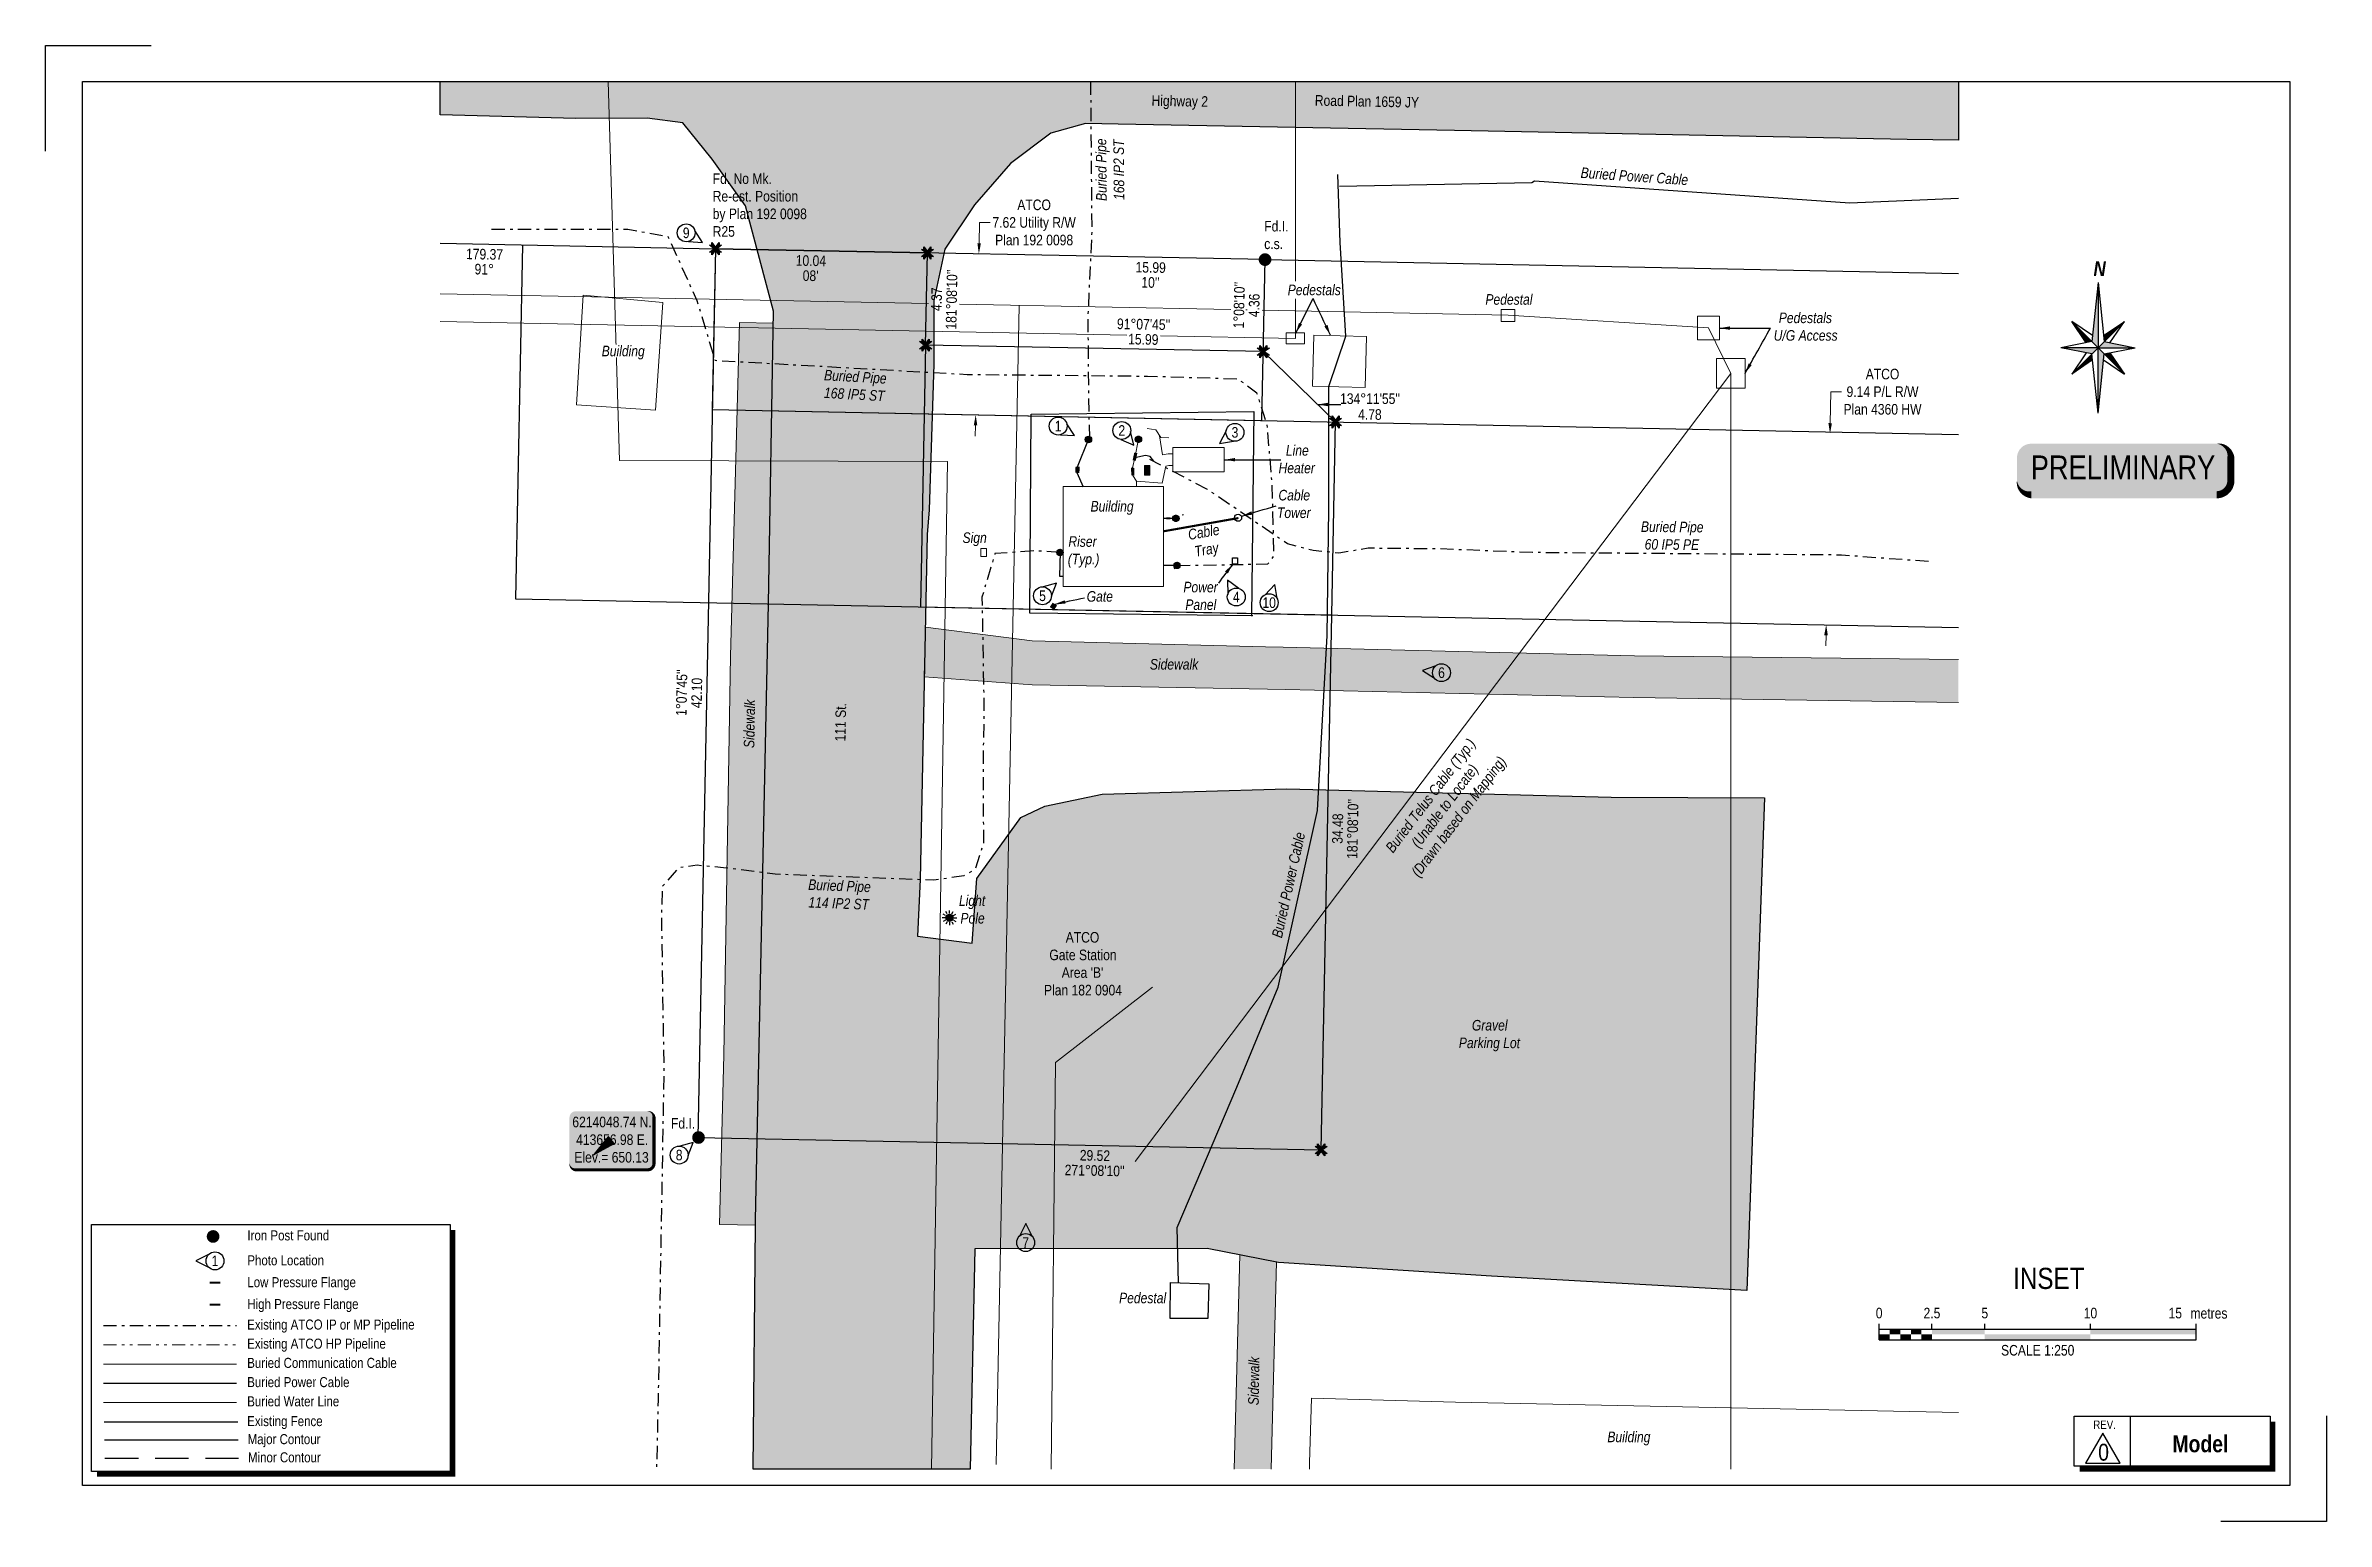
# Paper-space layout '3 of 8' of a CAD drawing. Extents: x -3383 to -1224, y -17 to 1380.
# The model-space entities are those that its viewports show. They can reach past a viewport. Long polylines and large blocks are cut down to what shows.
import ezdxf
from ezdxf.enums import TextEntityAlignment as Align

# ---------------------------------------------------------------- set-up
doc = ezdxf.new("R2010")
doc.units = 0
doc.header["$LTSCALE"] = 5
doc.header["$PDMODE"] = 3
doc.header["$PDSIZE"] = 5
for name, pattern in [('CENTERLINEX3', [5, 2.5, -1, 0.5, -1]), ('CENTERLINEX33', [6.5, 2.5, -1, 0.5, -1, 0.5, -1]), ('DASHED2', [9.525, 6.35, -3.175])]:
    doc.linetypes.add(name, pattern=pattern)
doc.layers.get('Defpoints').update_dxf_attribs({"color": 9})
for name, color, linetype in [('AS-CABLE', 224, 'foc-CABLE'), ('AS-FENCE-DASH', 48, 'foc-FENCE-DASH'), ('AS-POWER-BURIED-ATCO PIPELINES', 241, 'foc-POWER_BURIED'), ('AS-POWER-OH-ATCO PIPELINES', 241, 'foc-OHPOWER'), ('AS-ROADS', 254, 'Continuous'), ('AS-SYMBOL', 7, 'Continuous'), ('AS-TELEPHONE-T', 224, 'Continuous'), ('C-RW', 13, 'Continuous'), ('CG-NORTH', 7, 'Continuous'), ('CG-NOTES', 7, 'Continuous'), ('CG-PRELIM', 7, 'Continuous'), ('Contour_Line_Intermediate', 8, 'DASHED2'), ('Contour_Line_Major', 7, 'Continuous'), ('DETAIL-T', 7, 'Continuous'), ('EXISTING PIPE IP-T', 182, 'Continuous'), ('L-BD', 7, 'Continuous'), ('L-BD1', 253, 'Continuous'), ('L-MON', 1, 'Continuous'), ('L-ROAD-T', 7, 'Continuous'), ('L-TITLEDB', 4, 'Continuous'), ('L-TITLEDB-T', 4, 'Continuous'), ('P-PROPOSED', 10, 'Continuous')]:
    doc.layers.add(name, color=color, linetype=linetype)
for name, color, linetype, lineweight in [('AS-GENERAL', 48, 'Continuous', 18), ('C-RW-T', 13, 'Continuous', 9), ('EXISTING PIPE (EXIST OR HP)', 240, 'CENTERLINEX33', 20), ('T-TEXT', 48, 'Continuous', 18)]:
    doc.layers.add(name, color=color, linetype=linetype, lineweight=lineweight)
for name, color, linetype, lineweight, true_color in [('AS-TELUS-ATCO PIPELINES', 7, 'foc-TEL', 9, 0xff9c38), ('AS-WATER PIPE', 7, 'foc-WATER', 9, 0x8ac4ff), ('EXISTING PIPE IP', 7, 'CENTERLINEX3', 30, 0x3800e0)]:
    doc.layers.add(name, color=color, linetype=linetype, lineweight=lineweight, true_color=true_color)
doc.styles.add('80', font='ARIALN.TTF', dxfattribs={"height": 10})
doc.styles.add('80CG', font='ARIALN.TTF', dxfattribs={"height": 10})
doc.styles.add('80L', font='ARIALN.TTF', dxfattribs={"height": 10})
doc.styles.add('foc-LtypeFont', font='ARIALN.TTF', dxfattribs={"height": 7.35})
doc.linetypes.add('foc-CABLE', pattern='A,2,-1,["C",foc-LtypeFont,S=0.2,R=0,X=-0.625,Y=-0.75],-1.24,8', length=12.24)
doc.linetypes.add('foc-FENCE-DASH', pattern='A,0.5,-0.5,1,-0.5,1,-0.5,1,-0.5,1,-0.5,["X",foc-LtypeFont,S=0.2,R=0,X=-0.625,Y=-0.75],-0.5', length=7.5)
doc.linetypes.add('foc-OHPOWER', pattern='A,10,-1,["O/P",foc-LtypeFont,S=0.2,R=0,X=-0.5,Y=-0.75],-3.25', length=14.25)
doc.linetypes.add('foc-POWER_BURIED', pattern='A,10,-1,["P",foc-LtypeFont,S=0.2,R=0,X=-0.425,Y=-0.75],-2', length=13)
doc.linetypes.add('foc-TEL', pattern='A,2,-1,["T",foc-LtypeFont,S=0.2,R=0,X=-0.425,Y=-0.75],-1.24,8', length=12.24)
doc.linetypes.add('foc-WATER', pattern='A,10,-1,["W",foc-LtypeFont,S=0.2,R=0,X=-0.425,Y=-0.75],-2', length=13)
doc.dimstyles.new('Compass 5 000', dxfattribs={"dimscale": 5, "dimtxt": 9, "dimasz": 2, "dimexe": 0.2, "dimexo": 0.0625, "dimgap": 0.5, "dimtad": 0, "dimtih": 1, "dimtoh": 1, "dimzin": 0, "dimdsep": 46, "dimtxsty": '80CG', "dimcen": 0.1, "dimse1": 1, "dimse2": 1, "dimclrd": 256, "dimclrt": 256, "dimaunit": 1, "dimadec": 4, "dimazin": 0, "dimtfac": 0.06, "dimtofl": 0, "dimtmove": 0, "dimatfit": 1, "dimfxl": 0.2, "dimtolj": 1, "dimtzin": 0, "dimlwd": -1, "dimarcsym": 0})

psp = doc.layouts.new('3 of 8')

# ---------------------------------------------------------------- texts
at = {"layer": 'CG-NOTES', "style": '80L'}
for s, p in [('Iron Post Found', (-3192.2, 248.5)), ('Photo Location', (-3192.3, 224.9)), ('Low Pressure Flange', (-3192.3, 204.2)), ('Existing ATCO IP or MP Pipeline', (-3192.4, 164.1)), ('High Pressure Flange', (-3192.3, 183.5)), ('Existing ATCO HP Pipeline', (-3192.4, 146)), ('Buried Communication Cable', (-3192.4, 127.8)), ('Buried Power Cable', (-3192.4, 109.6)), ('Buried Water Line', (-3192.4, 91.4)), ('Existing Fence', (-3192.4, 72.7)), ('Major Contour', (-3192, 55.6)), ('Minor Contour', (-3191.7, 38.4))]:
    psp.add_text(s, height=9.5, dxfattribs=at).set_placement(p)
at = {"layer": 'DETAIL-T', "color": 3, "insert": (-1487, 212.4), "char_height": 20, "width": 223.858, "attachment_point": 5, "style": '80CG'}
psp.add_mtext('INSET', dxfattribs=at)

msp = doc.modelspace()

# ---------------------------------------------------------------- texts
at = {"layer": 'AS-POWER-BURIED-ATCO PIPELINES', "char_height": 9.99592, "attachment_point": 1, "style": '80L'}
for insert, rotation in [((416443.609, 6213295.99), 356.03387), ((416150.608, 6212568.055), 77.44872)]:
    msp.add_mtext_dynamic_manual_height_columns('{\\fArial Narrow|b0|i1|c0|p34;Buried Power Cable}', width=101.68254, gutter_width=50, heights=[0], dxfattribs=dict(at, insert=insert, rotation=rotation))
at = {"layer": 'AS-POWER-BURIED-ATCO PIPELINES', "linetype": 'Continuous', "insert": (416003.288, 6212230.645), "char_height": 9.99592, "attachment_point": 1, "style": '80L'}
msp.add_mtext_dynamic_manual_height_columns('\\pi2.9445;{\\fArial Narrow|b0|i1|c0|p34;Pedestal}', width=50.38649, gutter_width=50, heights=[0], dxfattribs=at)
at = {"layer": 'AS-POWER-OH-ATCO PIPELINES', "linetype": 'Continuous', "insert": (416072.184, 6212903.585), "char_height": 9.99592, "attachment_point": 1, "style": '80L'}
msp.add_mtext_dynamic_manual_height_columns('\\pi-5.0729;{\\fArial Narrow|b0|i1|c0|p34;Power\\P\\pi-3.2353;Panel}', width=22.74666, gutter_width=50, heights=[0], dxfattribs=at)
at = {"layer": 'AS-TELEPHONE-T', "insert": (416160.015, 6212990.611), "char_height": 9.99592, "attachment_point": 1, "style": '80L'}
msp.add_mtext_dynamic_manual_height_columns('\\pi-2.9217;{\\fArial Narrow|b0|i1|c0|p34;Cable\\P\\pi-4.316;Tower}', width=22.74666, gutter_width=50, heights=[0], dxfattribs=at)
at = {"layer": 'AS-TELEPHONE-T', "insert": (416070.146, 6212952.87), "char_height": 9.99592, "attachment_point": 1, "rotation": 10.036058, "style": '80L'}
msp.add_mtext_dynamic_manual_height_columns('\\pi0.57425;{\\fArial Narrow|b0|i1|c0|p34;Cable\\P\\pi3.7824;Tray}', width=29.73847, gutter_width=50, heights=[0], dxfattribs=at)
at = {"layer": 'AS-TELUS-ATCO PIPELINES', "linetype": 'Continuous', "char_height": 9.99592, "attachment_point": 1, "style": '80L'}
for s, width, insert in [('\\pi0.3364;{\\fArial Narrow|b0|i1|c0|p34;Pedestals}', 50.38649, (416165.517, 6213184.913)), ('\\pi2.9445;{\\fArial Narrow|b0|i1|c0|p34;Pedestal}', 50.38649, (416350.051, 6213175.884)), ('\\pi5.3895;{\\fArial Narrow|b0|i1|c0|p34;Pedestals\\P\\pi0.5859;U/G Access}', 60.49276, (416625.339, 6213158.487))]:
    msp.add_mtext_dynamic_manual_height_columns(s, width=width, gutter_width=50, heights=[0], dxfattribs=dict(at, insert=insert))
at = {"layer": 'AS-TELUS-ATCO PIPELINES', "insert": (416250.711, 6212643.117), "char_height": 9.99592, "attachment_point": 1, "rotation": 52.903085, "style": '80L'}
msp.add_mtext_dynamic_manual_height_columns('\\pi11.467;{\\fArial Narrow|b0|i1|c0|p34;Buried Telus Cable (Typ.)\\P\\pi29.829;(Unable to Locate)\\P\\pi7.8771;(Drawn based on Mapping)}', width=152.24007, gutter_width=50, heights=[0], dxfattribs=at)
at = {"layer": 'C-RW-T', "insert": (415934.6, 6212572.051), "char_height": 9.99592, "attachment_point": 1, "style": '80L'}
msp.add_mtext_dynamic_manual_height_columns("\\pi21.08;ATCO\\P\\pi5.622;Gate Station\\P\\pi17.323;Area 'B'\\P\\pi0.52862;Plan 182 0904", width=73.47653, gutter_width=50, heights=[0], dxfattribs=at)
at = {"layer": 'EXISTING PIPE IP', "char_height": 9.99592, "attachment_point": 1, "style": '80L'}
for s, insert, rotation in [('\\pi0.31089;{\\fArial Narrow|b0|i1|c0|p34;Buried Pipe\\P\\pi1.1802;168 IP2 ST}', (415984.545, 6213263.696), 90.455582), ('\\pi0.31089;{\\fArial Narrow|b0|i1|c0|p34;Buried Pipe\\P\\pi1.1802;168 IP5 ST}', (415727.024, 6213104.381), 356.804742), ('\\pi0.31089;{\\fArial Narrow|b0|i1|c0|p34;Buried Pipe\\P\\pi3.9554;60 IP5 PE}', (416499.96, 6212960.813), 359.537726), ('\\pi0.31089;{\\fArial Narrow|b0|i1|c0|p34;Buried Pipe\\P\\pi1.1802;114 IP2 ST}', (415711.877, 6212622.008), 357.825545)]:
    msp.add_mtext_dynamic_manual_height_columns(s, width=59.03588, gutter_width=50, heights=[0], dxfattribs=dict(at, insert=insert, rotation=rotation))
at = {"layer": 'L-BD', "style": '80L'}
for s, rotation, p in [('179.37', 358.8643, (415405.561, 6213213.707)), ('91°', 358.8643, (415405.279, 6213199.466)), ('10.04', 358.8643, (415714.494, 6213207.583)), ("08'", 358.8643, (415714.212, 6213193.341)), ('15.99', 358.8643, (416036.155, 6213201.206)), ("10''", 358.8643, (416035.873, 6213186.965)), ("1°08'10''", 88.9015, (416119.807, 6213165.482)), ('4.36', 88.9015, (416134.049, 6213165.209))]:
    msp.add_text(s, height=9.9959, rotation=rotation, dxfattribs=at).set_placement(p, align=Align.MIDDLE)
at = {"layer": 'L-BD1', "style": '80L'}
for s, height, rotation, p in [("181°08'10''", 9.99592, 88.8643, (415847.68, 6213170.755)), ('4.37', 9.9959, 88.8643, (415833.438, 6213171.037)), ("91°07'45''", 9.9959, 358.9136, (416029.425, 6213147.389)), ('15.99', 9.9959, 358.9136, (416029.154, 6213133.147)), ("1°07'45''", 9.9959, 88.8713, (415592.131, 6212798.644)), ('42.10', 9.9959, 88.8713, (415606.373, 6212798.363)), ("181°08'10''", 9.99592, 88.8713, (416227.317, 6212669.667)), ('34.48', 9.9959, 88.8713, (416213.076, 6212669.948)), ("271°08'10''", 9.99592, 358.8643, (415983.098, 6212346.291)), ('29.52', 9.9959, 358.8643, (415983.38, 6212360.532))]:
    msp.add_text(s, height=height, rotation=rotation, dxfattribs=at).set_placement(p, align=Align.MIDDLE)
for s, height, p in [("134°11'55''", 9.99592, (416243.795, 6213076.943)), ('4.78', 9.9959, (416243.657, 6213061.949))]:
    msp.add_text(s, height=height, dxfattribs=at).set_placement(p, align=Align.MIDDLE)
at = {"layer": 'L-MON', "attachment_point": 1, "style": '80L'}
for s, width, insert, char_height in [('Fd. No Mk.\\PRe-est. Position\\Pby Plan 192 0098\\PR25', 93.45421, (415621.538, 6213290.238), 9.99592), ('Fd.I.\\Pc.s.', 27.73416, (416143.63, 6213245.207), 9.9959), ('\\pi6.7605;Fd.I.', 27.73416, (415575.268, 6212395.984), 9.99592)]:
    msp.add_mtext_dynamic_manual_height_columns(s, width=width, gutter_width=50, heights=[0], dxfattribs=dict(at, insert=insert, char_height=char_height))
at = {"layer": 'L-ROAD-T', "char_height": 9.9959, "attachment_point": 1, "style": '80L'}
for s, width, insert, rotation in [('Highway 2', 124.50983, (416037.048, 6213364.256), 358.864288), ('111 St.', 52.97176, (415737.199, 6212752.615), 88.864288)]:
    msp.add_mtext_dynamic_manual_height_columns(s, width=width, gutter_width=50, heights=[0], dxfattribs=dict(at, insert=insert, rotation=rotation))
at = {"layer": 'L-TITLEDB-T', "insert": (416191.622, 6213364.377), "char_height": 9.99592, "attachment_point": 1, "rotation": 358.864288, "style": '80L'}
msp.add_mtext_dynamic_manual_height_columns('Road Plan 1659 JY', width=98.72892, gutter_width=50, heights=[0], dxfattribs=at)
at = {"layer": 'T-TEXT', "char_height": 9.99592, "attachment_point": 1, "style": '80L'}
for s, width, insert in [('\\pi9.9247;{\\fArial Narrow|b0|i1|c0|p34;Line\\P\\pi2.9732;Heater}', 40.82988, (416154.208, 6213032.975)), ('{\\fArial Narrow|b0|i1|c0|p34;Building}', 40.82988, (415979.218, 6212980.055)), ('\\pi0.46032;{\\fArial Narrow|b0|i1|c0|p34;Sign}', 22.74666, (415857.59, 6212950.329)), ('\\pi1.0958;{\\fArial Narrow|b0|i1|c0|p34;Riser\\P\\pi0.54008;(Typ.)}', 29.34966, (415957.163, 6212946.732)), ('\\pi-0.34427;{\\fArial Narrow|b0|i1|c0|p34;Gate}', 22.74666, (415975.923, 6212894.766)), ('{\\fArial Narrow|b0|i1|c0|p34;Sidewalk}', 40.82988, (416035.344, 6212830.476)), ('\\pi2.2277;{\\fArial Narrow|b0|i1|c0|p34;Light\\P\\pi3.6357;Pole}', 29.34966, (415852.432, 6212606.77)), ('\\pi16.934;{\\fArial Narrow|b0|i1|c0|p34;Gravel \\P\\pi4.5754;Parking Lot}', 66.97176, (416323.265, 6212488.814)), ('{\\fArial Narrow|b0|i1|c0|p34;Building}', 40.82988, (416468.452, 6212099.117))]:
    msp.add_mtext_dynamic_manual_height_columns(s, width=width, gutter_width=50, heights=[0], dxfattribs=dict(at, insert=insert))
at = {"layer": 'T-TEXT', "char_height": 9.99592, "attachment_point": 1, "rotation": 89.043134, "style": '80L'}
for insert in [(415650.924, 6212746.362), (416128.364, 6212124.219)]:
    msp.add_mtext_dynamic_manual_height_columns('{\\fArial Narrow|b0|i1|c0|p34;Sidewalk}', width=40.82988, gutter_width=50, heights=[0], dxfattribs=dict(at, insert=insert))

# ---------------------------------------------------------------- blocks, each defined once
blk = doc.blocks.new('cg-north')
at = {"linetype": 'Continuous'}
for points in [[(-0.3, 62), (-6.2, 6), (-0.3, 0.1)], [(-25.2, 25), (-11.6, 4.9), (-6.2, 6)], [(24.6, 25), (5, 11.8), (5.6, 6)], [(-0.3, 0.1), (-35.5, 0.1), (-6.2, -5.8)], [(5.6, 6), (-0.3, 0.1), (34.9, 0.1)], [(5.6, -5.8), (-0.3, 0.1), (-0.3, -61.7)], [(-5.6, -11.5), (-6.2, -5.8), (-25.2, -24.8)], [(11, -4.7), (5.6, -5.8), (24.6, -24.8)]]:
    blk.add_hatch(color=14, dxfattribs=at).paths.add_polyline_path(points)
at = {"color": 14, "linetype": 'Continuous'}
for p, q in [((-0.3, 62), (-6.2, 6)), ((-0.3, 62), (-0.3, 0.1)), ((-0.3, 62), (5.6, 6)), ((-0.3, 0.1), (-25.2, 25)), ((-11.6, 4.9), (-25.2, 25)), ((-5.6, 11.8), (-25.2, 25)), ((-0.3, 0.1), (24.6, 25)), ((5, 11.8), (24.6, 25)), ((11, 4.9), (24.6, 25)), ((-6.2, 6), (-35.5, 0.1)), ((-0.3, 0.1), (-35.5, 0.1)), ((-6.2, -5.8), (-35.5, 0.1)), ((-0.3, 0.1), (-25.2, -24.8)), ((-0.3, 0.1), (24.6, -24.8)), ((-0.3, -61.7), (-0.3, 0.1)), ((-0.3, 0.1), (34.9, 0.1)), ((5.6, 6), (34.9, 0.1)), ((5.6, -5.8), (34.9, 0.1)), ((-11.6, -4.7), (-25.2, -24.8)), ((-5.6, -11.5), (-25.2, -24.8)), ((-0.3, -61.7), (-6.2, -5.8)), ((-0.3, -61.7), (5.6, -5.8)), ((5, -11.5), (24.6, -24.8)), ((10.9, -4.5), (11, -4.7)), ((11, -4.7), (24.6, -24.8))]:
    blk.add_line(p, q, dxfattribs=at)
at = {"color": 14, "linetype": 'Continuous', "insert": (-10.2, 82), "char_height": 14, "width": 22.782, "attachment_point": 1, "style": '80CG'}
blk.add_mtext('\\pi5.6372;{\\fArial Narrow|b1|i1|c0|p34;N}', dxfattribs=at)
blk = doc.blocks.new('*U77')
for p, q in [((-2059, 1297), (-2059, 1297)), ((100, -100), (100, -100))]:
    blk.add_line(p, q)
at = {"color": 2}
blk.add_lwpolyline([(-2024.2, 1263), (65.3, 1263), (65.3, -66), (-2024.2, -66)], close=True, dxfattribs=at)
at = {"layer": 'Defpoints', "ltscale": 5}
for p, q in [((-2059, 1297), (-1959, 1297)), ((-2059, 1197), (-2059, 1297)), ((100, 0), (100, -100)), ((100, -100), (0, -100))]:
    blk.add_line(p, q, dxfattribs=at)
blk = doc.blocks.new('blk_rev_page')
blk.add_line((-56.6, 26), (-56.6, -21.3))
at = {"color": 5, "flags": 128}
blk.add_lwpolyline([(-82.4, 10.1), (-98.9, -18.5), (-65.9, -18.5)], close=True, dxfattribs=at)
at = {"layer": 'CG-NOTES', "flags": 128}
blk.add_lwpolyline([(-109.5, -21.3), (-109.5, 26), (75.9, 26), (75.9, -21.3)], close=True, dxfattribs=at)
at = {"layer": 'CG-NOTES', "const_width": 5, "flags": 128}
blk.add_lwpolyline([(78.4, 21), (78.4, -23.8), (-104.5, -23.8)], dxfattribs=at)
at = {"attachment_point": 1}
for s, width, insert, char_height, style in [('\\pi4.196;REV.', 28.288, (-95.7, 22), 8, '80L'), ('\\pi8.1683;{\\C14;0}', 24.893, (-95, 0), 16, '80')]:
    blk.add_mtext_dynamic_manual_height_columns(s, width=width, gutter_width=45, heights=[0], dxfattribs=dict(at, insert=insert, char_height=char_height, style=style))
at = {"layer": 'CG-NOTES', "linetype": 'Continuous', "insert": (9.9, -0.2), "char_height": 16, "attachment_point": 5, "style": '80CG'}
blk.add_mtext('{\\fArial Narrow|b1|i0|c0|p34;\\C14;Model}', dxfattribs=at)
blk = doc.blocks.new('*U378')
h = blk.add_hatch(color=50)
edge = h.paths.add_edge_path()
edge.add_line((-39, -11.5), (39, -11.5))
edge.add_arc((39, -5.5), 6, 270, 360)
edge.add_line((45, -5.5), (45, 4))
edge.add_arc((39, 4), 6, 0, 90)
edge.add_line((39, 10), (-39, 10))
edge.add_arc((-39, 4), 6, 90, 180)
edge.add_line((-45, 4), (-45, -5.5))
edge.add_arc((-39, -5.5), 6, 180, 270)
at = {"flags": 128}
blk.add_lwpolyline([(-39, -11.5, 3, 3, 0), (39, -11.5, 3, 3, 0.414214), (45, -5.5, 3, 3, 0), (45, 4, 3, 0, 0.414214), (39, 10, 0, 0, 0), (-39, 10, 0, 0, 0.414214), (-45, 4, 0, 0, 0), (-45, -5.5, 0, 3, 0.414214)], format="xyseb", close=True, dxfattribs=at)
at = {"style": '80'}
blk.add_attdef('ENTER_TEXT_001', (-26.85, -4.92), '', height=10, dxfattribs=at)
blk = doc.blocks.new('*U449')
at = {"color": 0}
for p, q in [((-150, 0), (-150, 15)), ((-150, 10), (150.2, 10)), ((-150, 0), (150.2, 0)), ((-100, 10), (-100, 15)), ((-50, 10), (-50, 15)), ((50, 10), (50, 15)), ((150.2, 0), (150.2, 15))]:
    blk.add_line(p, q, dxfattribs=at)
for points in [[(-150, 5), (-140, 5), (-150, 0), (-140, 0)], [(-140, 10), (-130, 10), (-140, 5), (-130, 5)], [(-130, 5), (-120, 5), (-130, 0), (-120, 0)], [(-120, 10), (-110, 10), (-120, 5), (-110, 5)], [(-110, 5), (-100, 5), (-110, 0), (-100, 0)], [(-100, 10), (-50, 10), (-100, 5), (-50, 5)], [(-50, 5), (50, 5), (-50, 0), (50, 0)], [(50, 10), (150.2, 10), (50, 5), (150.2, 5)]]:
    blk.add_solid(points, dxfattribs=at)
at = {"color": 0, "style": '80'}
blk.add_text('metres', height=10, dxfattribs=at).set_placement((162.2, 20), align=Align.CENTER)
at = {"color": 0, "char_height": 10, "style": '80'}
for s, insert, attachment_point in [('0', (-150, 30.2), 2), ('2.5', (-100, 30.2), 2), ('5', (-50, 30.2), 2), ('10', (50, 30.2), 2), ('15', (136.7, 30.2), 3), ('SCALE 1:250', (0.1, -5), 2)]:
    blk.add_mtext(s, dxfattribs=dict(at, insert=insert, attachment_point=attachment_point))
blk = doc.blocks.new('fdia')
at = {"color": 255, "const_width": 1}
blk.add_lwpolyline([(-0.5, 0, 1), (0.5, 0, 1)], format="xyb", close=True, dxfattribs=at)
blk = doc.blocks.new('Fdiaa')
blk.add_blockref('fdia', (0, 0))
blk = doc.blocks.new('fdib')
at = {"color": 1, "const_width": 1.6}
blk.add_lwpolyline([(-0.4, 0, 1), (0.4, 0, 1)], format="xyb", close=True, dxfattribs=at)
at = {"color": 1}
blk.add_circle((0, 0), 0.8, dxfattribs=at)
blk = doc.blocks.new('Fdibb')
blk.add_blockref('fdib', (0, 0))
blk = doc.blocks.new('fdicc')
for name in ['Fdibb', 'Fdiaa']:
    blk.add_blockref(name, (0, 0))
blk = doc.blocks.new('FDI')
blk.add_blockref('fdicc', (0, 0))
blk = doc.blocks.new('*U473')
at = {"layer": 'CG-NOTES'}
for p, q in [((-172.8, 20.7), (166.6, 20.7)), ((-172.8, -1.7), (-172.8, 20.7)), ((166.6, 20.7), (166.6, -1.7)), ((-172.8, -213), (-172.8, -1.7)), ((166.6, -1.7), (166.6, -213)), ((166.6, -213), (-172.8, -213))]:
    blk.add_line(p, q, dxfattribs=at)
at = {"layer": 'CG-NOTES', "const_width": 5, "flags": 128}
for points in [[(169.1, -1.8), (169.1, -215.5), (-167.8, -215.5)], [(169.1, -1.8), (169.1, 15.7)]]:
    blk.add_lwpolyline(points, dxfattribs=at)
blk = doc.blocks.new('*U278')
at = {"layer": 'CG-NOTES', "color": 182}
blk.add_lwpolyline([(-6, 6), (-18, 0), (-6, -6)], dxfattribs=at)
blk.add_circle((0, 0), 8.49, dxfattribs=at)
at = {"color": 182, "style": '80L'}
blk.add_attdef('#', text='', height=10, dxfattribs=at).set_placement((0, 0), align=Align.MIDDLE_CENTER)
blk = doc.blocks.new('*D435')
at = {"layer": 'C-RW-T', "transparency": 16777216}
for p, q in [((416679.4, 6213053.7), (416680, 6213083.5)), ((416680, 6213083.5), (416690, 6213083.5)), ((416675.4, 6212852.9), (416675.2, 6212842.9))]:
    blk.add_line(p, q, dxfattribs=at)
for points in [[(416677.7, 6213053.8), (416681, 6213053.7), (416679.2, 6213043.7)], [(416673.7, 6212853), (416677.1, 6212852.9), (416675.6, 6212862.9)]]:
    blk.add_solid(points, dxfattribs=at)
at = {"layer": 'Defpoints', "color": 0, "transparency": 16777216}
for p in [(416699.1, 6213043.3), (416675.6, 6212862.9), (416695.5, 6212862.5)]:
    blk.add_point(p, dxfattribs=at)
at = {"layer": 'C-RW-T', "transparency": 16777216, "insert": (416728.9, 6213083.5), "char_height": 10, "attachment_point": 5, "style": '80CG'}
blk.add_mtext('\\A1;ATCO\\P9.14 P/L R/W\\PPlan 4360 HW', dxfattribs=at)
blk = doc.blocks.new('RISER')
h = blk.add_hatch(color=255)
h.dxf.hatch_style = 1
edge = h.paths.add_edge_path()
edge.add_arc((0, 0), 0.7, 0, 360)
blk.add_hatch(color=48).paths.add_polyline_path([(0.58, -0.15), (-0.58, -0.15, 0.774597)])
at = {"color": 48}
blk.add_line((-0.58, -0.15), (0.58, -0.15), dxfattribs=at)
blk.add_circle((0, 0), 0.6, dxfattribs=at)
blk = doc.blocks.new('TEMP')
h = blk.add_hatch(color=255)
h.dxf.hatch_style = 1
h.paths.add_polyline_path([(0, 0.25), (-0.67, 1.15), (-0.67, 0.67), (-1.15, 0.67), (-0.25, 0), (-1.15, -0.67), (-0.67, -0.67), (-0.67, -1.15), (0, -0.25), (0.67, -1.15), (0.67, -0.67), (1.15, -0.67), (0.25, 0), (1.15, 0.67), (0.67, 0.67), (0.67, 1.15)])
h.paths.add_polyline_path([(0.57, 0.85), (0.57, 0.57), (0.85, 0.57), (0.08, 0), (0.85, -0.57), (0.57, -0.57), (0.57, -0.85), (0, -0.08), (-0.57, -0.85), (-0.57, -0.57), (-0.85, -0.57), (-0.08, 0), (-0.85, 0.57), (-0.57, 0.57), (-0.57, 0.85), (0, 0.08)], flags=16)
h = blk.add_hatch(color=1)
h.dxf.hatch_style = 1
h.paths.add_polyline_path([(0, 0.08), (-0.57, 0.85), (-0.57, 0.57), (-0.85, 0.57), (-0.08, 0), (-0.85, -0.57), (-0.57, -0.57), (-0.57, -0.85), (0, -0.08), (0.57, -0.85), (0.57, -0.57), (0.85, -0.57), (0.08, 0), (0.85, 0.57), (0.57, 0.57), (0.57, 0.85)])
at = {"color": 1}
for p, q in [((-0.08, 0), (0.08, 0)), ((0, 0.08), (0, -0.08))]:
    blk.add_line(p, q, dxfattribs=at)
at = {"color": 255, "flags": 128}
blk.add_lwpolyline([(-0.25, 0), (-1.15, 0.67), (-0.67, 0.67), (-0.67, 1.15), (0, 0.25), (0.67, 1.15), (0.67, 0.67), (1.15, 0.67), (0.25, 0), (1.15, -0.67), (0.67, -0.67), (0.67, -1.15), (0, -0.25), (-0.67, -1.15), (-0.67, -0.67), (-1.15, -0.67)], close=True, dxfattribs=at)
at = {"color": 1, "flags": 128}
blk.add_lwpolyline([(-0.08, 0), (-0.85, 0.57), (-0.57, 0.57), (-0.57, 0.85), (0, 0.08), (0.57, 0.85), (0.57, 0.57), (0.85, 0.57), (0.08, 0), (0.85, -0.57), (0.57, -0.57), (0.57, -0.85), (0, -0.08), (-0.57, -0.85), (-0.57, -0.57), (-0.85, -0.57)], close=True, dxfattribs=at)
blk = doc.blocks.new('*U434')
at = {"layer": 'CG-NOTES', "color": 182}
blk.add_lwpolyline([(2.1, -8.2), (15.5, -9.1), (8.2, 2.1)], dxfattribs=at)
blk.add_circle((0, 0), 8.49, dxfattribs=at)
at = {"color": 182, "style": '80L'}
blk.add_attdef('#', text='', height=10, dxfattribs=at).set_placement((0, 0), align=Align.MIDDLE_CENTER)
blk = doc.blocks.new('*U436')
at = {"layer": 'CG-NOTES', "color": 182}
blk.add_lwpolyline([(-0.9, -8.4), (11.4, -14), (8.4, -0.9)], dxfattribs=at)
blk.add_circle((0, 0), 8.49, dxfattribs=at)
at = {"color": 182, "style": '80L'}
blk.add_attdef('#', text='', height=10, dxfattribs=at).set_placement((0, 0), align=Align.MIDDLE_CENTER)
blk = doc.blocks.new('*U437')
at = {"layer": 'CG-NOTES', "color": 182}
blk.add_lwpolyline([(-8.4, 1.3), (-14.5, -10.6), (-1.3, -8.4)], dxfattribs=at)
blk.add_circle((0, 0), 8.49, dxfattribs=at)
at = {"color": 182, "style": '80L'}
blk.add_attdef('#', text='', height=10, dxfattribs=at).set_placement((0, 0), align=Align.MIDDLE_CENTER)
blk = doc.blocks.new('*U438')
at = {"layer": 'CG-NOTES', "color": 182}
blk.add_lwpolyline([(8.5, -0.5), (13.4, 12), (0.5, 8.5)], dxfattribs=at)
blk.add_circle((0, 0), 8.49, dxfattribs=at)
at = {"color": 182, "style": '80L'}
blk.add_attdef('#', text='', height=10, dxfattribs=at).set_placement((0, 0), align=Align.MIDDLE_CENTER)
blk = doc.blocks.new('*U439')
at = {"layer": 'CG-NOTES', "color": 182}
blk.add_lwpolyline([(2.5, 8.1), (-8.4, 15.9), (-8.1, 2.5)], dxfattribs=at)
blk.add_circle((0, 0), 8.49, dxfattribs=at)
at = {"color": 182, "style": '80L'}
blk.add_attdef('#', text='', height=10, dxfattribs=at).set_placement((0, 0), align=Align.MIDDLE_CENTER)
blk = doc.blocks.new('*U444')
at = {"layer": 'CG-NOTES', "color": 182}
blk.add_lwpolyline([(6, 6), (0, 18), (-6, 6)], dxfattribs=at)
blk.add_circle((0, 0), 8.49, dxfattribs=at)
at = {"color": 182, "style": '80L'}
blk.add_attdef('#', text='', height=10, dxfattribs=at).set_placement((0, 0), align=Align.MIDDLE_CENTER)
blk = doc.blocks.new('*U445')
at = {"layer": 'CG-NOTES', "color": 182}
blk.add_lwpolyline([(-5.3, 6.6), (-17.9, 2), (-6.6, -5.3)], dxfattribs=at)
blk.add_circle((0, 0), 8.49, dxfattribs=at)
at = {"color": 182, "style": '80L'}
blk.add_attdef('#', text='', height=10, dxfattribs=at).set_placement((0, 0), align=Align.MIDDLE_CENTER)
blk = doc.blocks.new('*U446')
at = {"layer": 'CG-NOTES', "color": 182}
blk.add_lwpolyline([(7.5, 3.9), (5.5, 17.1), (-3.9, 7.5)], dxfattribs=at)
blk.add_circle((0, 0), 8.49, dxfattribs=at)
at = {"color": 182, "style": '80L'}
blk.add_attdef('#', text='', height=10, dxfattribs=at).set_placement((0, 0), align=Align.MIDDLE_CENTER)
blk = doc.blocks.new('*D455')
at = {"layer": 'C-RW-T', "transparency": 16777216}
for p, q in [((415873.7, 6213223.9), (415874.1, 6213243.7)), ((415874.1, 6213243.7), (415884.1, 6213243.7)), ((415870.3, 6213051.6), (415870.1, 6213041.6))]:
    blk.add_line(p, q, dxfattribs=at)
for points in [[(415872.1, 6213224), (415875.4, 6213223.9), (415873.5, 6213213.9)], [(415868.7, 6213051.7), (415872, 6213051.6), (415870.5, 6213061.6)]]:
    blk.add_solid(points, dxfattribs=at)
at = {"layer": 'Defpoints', "color": 0, "transparency": 16777216}
for p in [(415873.5, 6213213.9), (415880.3, 6213213.8), (415877.3, 6213061.5)]:
    blk.add_point(p, dxfattribs=at)
at = {"layer": 'C-RW-T', "transparency": 16777216, "insert": (415925.8, 6213243.7), "char_height": 10, "attachment_point": 5, "style": '80CG'}
blk.add_mtext('\\A1;ATCO\\P7.62 Utility R/W\\PPlan 192 0098', dxfattribs=at)
blk = doc.blocks.new('lightpole')
h = blk.add_hatch(color=255)
h.dxf.hatch_style = 1
h.paths.add_polyline_path([(-0.78, 0, 1), (0.78, 0, 1)])
h.paths.add_polyline_path([(0.68, 0, -1), (-0.68, 0, -1)], flags=16)
h = blk.add_hatch(color=48)
h.dxf.hatch_style = 1
edge = h.paths.add_edge_path()
edge.add_arc((0, 0), 0.682, 0, 360)
at = {"color": 48}
for p, q in [((-0.86, 0), (-1.38, 0)), ((-0.75, 0.43), (-1.19, 0.69)), ((-0.43, 0.75), (-0.69, 1.19)), ((0, 0.86), (0, 1.38)), ((0.43, 0.75), (0.69, 1.19)), ((0.75, 0.43), (1.19, 0.69)), ((0.86, 0), (1.38, 0)), ((-0.75, -0.43), (-1.19, -0.69)), ((-0.43, -0.75), (-0.69, -1.19)), ((0, -0.86), (0, -1.38)), ((0.43, -0.75), (0.69, -1.19)), ((0.75, -0.43), (1.19, -0.69))]:
    blk.add_line(p, q, dxfattribs=at)
blk.add_circle((0, 0), 0.682, dxfattribs=at)
blk = doc.blocks.new('*U460')
h = blk.add_hatch(color=254)
edge = h.paths.add_edge_path()
edge.add_line((-34, -28.5), (34, -28.5))
edge.add_arc((34, -22.5), 6, 270, 360)
edge.add_line((40, -22.5), (40, 21))
edge.add_arc((34, 21), 6, 0, 90)
edge.add_line((34, 27), (-34, 27))
edge.add_arc((-34, 21), 6, 90, 180)
edge.add_line((-40, 21), (-40, -22.5))
edge.add_arc((-34, -22.5), 6, 180, 270)
at = {"color": 1, "flags": 128}
blk.add_lwpolyline([(-34, -28.5, 3, 3, 0), (34, -28.5, 3, 3, 0.414214), (40, -22.5, 3, 3, 0), (40, 21, 3, 0, 0.414214), (34, 27, 0, 0, 0), (-34, 27, 0, 0, 0.414214), (-40, 21, 0, 0, 0), (-40, -22.5, 0, 3, 0.414214)], format="xyseb", close=True, dxfattribs=at)
blk.add_lwpolyline([(-19.4, -16.2, 0, 10, 0), (0, 0, 5, 5, 0)], format="xyseb", dxfattribs=at)
at = {"color": 1, "style": '80'}
blk.add_attdef('ENTER_TEXT_001', (-36, -5), '', height=10, dxfattribs=at)

# ---------------------------------------------------------------- dimensions: what is measured, and where the dimension line sits
at = {"layer": 'C-RW-T'}
for base, p1, p2, angle, text, picture, middle in [((415873.544, 6213213.928), (415877.28, 6213061.504), (415880.299, 6213213.794), 88.864288, 'ATCO\\P7.62 Utility R/W\\PPlan 192 0098', '*D455', (415925.789, 6213243.708)), ((416675.594, 6212862.939), (416699.115, 6213043.349), (416695.531, 6212862.544), 268.864289, 'ATCO\\P9.14 P/L R/W\\PPlan 4360 HW', '*D435', (416728.906, 6213083.512))]:
    dim = msp.add_linear_dim(base=base, p1=p1, p2=p2, angle=angle, text=text, dimstyle='Compass 5 000', dxfattribs=at)
    dim.commit()
    dim.dimension.update_dxf_attribs({"geometry": picture, "text_midpoint": middle, "dimtype": 161})

# ---------------------------------------------------------------- hatches: boundary and pattern name
at = {"layer": 'AS-ROADS'}
h = msp.add_hatch(color=256, dxfattribs=at)
h.dxf.hatch_style = 1
h.paths.add_polyline_path([(415363.427, 6213345.527), (415363.427, 6213392.152), (416800.683, 6213392.152), (416800.683, 6213321.583), (416752.258, 6213322.339), (416323.838, 6213330.699), (416005.258, 6213336.939), (415974.398, 6213337.439), (415941.518, 6213328.179), (415903.438, 6213299.499), (415869.438, 6213260.359), (415841.178, 6213218.379), (415830.838, 6213169.899), (415830.818, 6213109.559), (415826.298, 6212971.759), (415824.698, 6212948.439), (415817.838, 6212621.879), (415815.538, 6212568.279), (415867.238, 6212561.399), (415871.438, 6212622.859), (415913.218, 6212680.319), (415936.038, 6212691.139), (415990.078, 6212702.499), (416164.998, 6212707.519), (416471.958, 6212699.819), (416617.258, 6212698.959), (416600.338, 6212232.839), (416358.698, 6212246.319), (416157.078, 6212259.359), (416089.618, 6212272.339), (415869.698, 6212272.079), (415865.197, 6212063.694), (415659.908, 6212063.694), (415661.928, 6212294.57), (415662.038, 6212299.699), (415668.778, 6212614.959), (415674.378, 6212882.839), (415679.038, 6213159.699), (415652.698, 6213259.539), (415621.098, 6213303.519), (415593.358, 6213338.079), (415559.638, 6213342.579), (415491.838, 6213342.239)])
h = msp.add_hatch(color=256, dxfattribs=at)
h.dxf.hatch_style = 1
h.paths.add_polyline_path([(415662.038, 6212299.699), (415668.778, 6212614.959), (415674.378, 6212882.839), (415678.848, 6213148.42), (415646.818, 6213148.959), (415638.518, 6212833.039), (415632.218, 6212455.839), (415627.858, 6212295.299), (415661.928, 6212294.57)])
h = msp.add_hatch(color=256, dxfattribs=at)
h.dxf.hatch_style = 1
h.paths.add_polyline_path([(416800.683, 6212789.319), (416800.683, 6212830.147), (416494.178, 6212833.619), (416161.438, 6212841.559), (415923.978, 6212847.639), (415822.856, 6212860.78), (415821.868, 6212813.742), (415923.938, 6212806.119), (416163.898, 6212801.619), (416493.178, 6212794.099)])
h = msp.add_hatch(color=256, dxfattribs=at)
h.dxf.hatch_style = 1
h.paths.add_polyline_path([(416115.135, 6212063.694), (416150.162, 6212063.694), (416155.167, 6212259.726), (416120.54, 6212266.389)])
at = {"layer": 'EXISTING PIPE (EXIST OR HP)', "linetype": 'Continuous'}
h = msp.add_hatch(color=256, dxfattribs=at)
h.dxf.hatch_style = 1
h.paths.add_polyline_path([(416030.398, 6213013.679), (416030.216, 6213004.479), (416035.258, 6213004.379), (416035.44, 6213013.579)])

# ---------------------------------------------------------------- linework, layer by layer
at = {"layer": 'AS-CABLE', "linetype": 'Continuous', "const_width": 1.999, "flags": 128}
msp.add_lwpolyline([(416119.218, 6212963.939), (416048.358, 6212951.398)], dxfattribs=at)
at = {"layer": 'AS-CABLE', "linetype": 'Continuous'}
msp.add_circle((416118.858, 6212964.259), 3.391, dxfattribs=at)
at = {"layer": 'AS-FENCE-DASH', "flags": 128}
msp.add_lwpolyline([(416132.718, 6212871.299), (415921.718, 6212873.819), (415922.898, 6213062.159), (416133.818, 6213064.659), (416131.458, 6212871.099)], dxfattribs=at)
at = {"layer": 'AS-GENERAL', "flags": 128}
for points in [[(415567.278, 6213066.059), (415574.218, 6213168.019), (415498.818, 6213174.879), (415492.658, 6213070.959)], [(415662.038, 6212299.699), (415668.778, 6212614.959), (415674.378, 6212882.839), (415678.848, 6213148.42), (415646.818, 6213148.959), (415638.518, 6212833.039), (415632.218, 6212455.839), (415627.858, 6212295.299), (415661.928, 6212294.57)], [(416057.118, 6213007.839), (416105.658, 6213007.839), (416105.658, 6213030.579), (416057.118, 6213030.579)], [(415953.418, 6212993.839), (416048.358, 6212993.839), (416048.358, 6212899.099), (415953.418, 6212899.099)]]:
    msp.add_lwpolyline(points, close=True, dxfattribs=at)
at = {"layer": 'AS-GENERAL'}
msp.add_lwpolyline([(415875.334, 6212935.071), (415880.876, 6212935.071), (415880.876, 6212927.603), (415875.334, 6212927.603)], close=True, dxfattribs=at)
at = {"layer": 'AS-GENERAL', "const_width": 4.998, "flags": 128}
msp.add_lwpolyline([(415941.958, 6212881.759), (415946.118, 6212878.959)], dxfattribs=at)
at = {"layer": 'AS-GENERAL', "flags": 128}
for points in [[(416800.683, 6212789.319), (416493.178, 6212794.099), (416163.898, 6212801.619), (415923.938, 6212806.119), (415821.868, 6212813.742), (415822.856, 6212860.78), (415923.978, 6212847.639), (416144.973, 6212841.98), (416161.438, 6212841.559), (416494.178, 6212833.619), (416800.683, 6212830.147)], [(416150.162, 6212063.694), (416155.167, 6212259.726), (416120.54, 6212266.389), (416115.135, 6212063.694)], [(416186.415, 6212063.694), (416186.558, 6212069.519), (416188.458, 6212130.879), (416324.758, 6212127.019), (416800.683, 6212117.192)]]:
    msp.add_lwpolyline(points, dxfattribs=at)
at = {"layer": 'AS-POWER-BURIED-ATCO PIPELINES', "flags": 128}
for points in [[(416062.454, 6212239.948), (416061.058, 6212292.379), (416117.598, 6212425.039), (416156.778, 6212519.699), (416194.038, 6212687.059), (416203.298, 6212852.659), (416204.818, 6212972.359), (416204.798, 6213088.479), (416220.978, 6213136.079), (416215.398, 6213224.619), (416213.298, 6213289.099)], [(416214.858, 6213278.239), (416396.998, 6213281.419), (416399.438, 6213283.159), (416697.998, 6213262.459), (416800.683, 6213266.646)]]:
    msp.add_lwpolyline(points, dxfattribs=at)
at = {"layer": 'AS-POWER-BURIED-ATCO PIPELINES', "linetype": 'Continuous', "flags": 128}
msp.add_lwpolyline([(416090.158, 6212206.079), (416054.598, 6212206.299), (416054.858, 6212240.219), (416091.278, 6212238.919)], close=True, dxfattribs=at)
at = {"layer": 'AS-POWER-OH-ATCO PIPELINES', "linetype": 'Continuous'}
msp.add_lwpolyline([(416113.65, 6212926.266), (416118.177, 6212926.266), (416118.177, 6212920.343), (416113.65, 6212920.343)], close=True, dxfattribs=at)
at = {"layer": 'AS-ROADS', "flags": 128}
msp.add_lwpolyline([(416800.683, 6213392.152), (416800.683, 6213321.583), (416752.258, 6213322.339), (416323.838, 6213330.699), (416005.258, 6213336.939), (415974.398, 6213337.439), (415941.518, 6213328.179), (415903.438, 6213299.499), (415869.438, 6213260.359), (415841.178, 6213218.379), (415830.838, 6213169.899), (415830.818, 6213109.559), (415826.298, 6212971.759), (415824.698, 6212948.439), (415817.838, 6212621.879), (415815.538, 6212568.279), (415867.238, 6212561.399), (415871.438, 6212622.859), (415913.218, 6212680.319), (415936.038, 6212691.139), (415990.078, 6212702.499), (416164.998, 6212707.519), (416471.958, 6212699.819), (416617.258, 6212698.959), (416600.338, 6212232.839), (416358.698, 6212246.319), (416157.078, 6212259.359), (416089.618, 6212272.339), (415869.698, 6212272.079), (415865.197, 6212063.694), (415659.908, 6212063.694), (415661.928, 6212294.57), (415662.038, 6212299.699), (415668.778, 6212614.959), (415674.378, 6212882.839), (415679.038, 6213159.699), (415652.698, 6213259.539), (415621.098, 6213303.519), (415593.358, 6213338.079), (415559.638, 6213342.579), (415491.838, 6213342.239), (415363.427, 6213345.527), (415363.427, 6213392.152)], dxfattribs=at)
at = {"layer": 'AS-TELUS-ATCO PIPELINES'}
for p, q in [((415363.427, 6213150.058), (416013.574, 6213137.169)), ((416045.584, 6213136.534), (416173.12, 6213134.006))]:
    msp.add_line(p, q, dxfattribs=at)
at = {"layer": 'AS-TELUS-ATCO PIPELINES', "flags": 128}
for points in [[(416173.12, 6213188.245), (416173.12, 6213392.152)], [(415363.427, 6213176.132), (415825.701, 6213166.968)], [(416173.12, 6213134.006), (416173.12, 6213171.421)], [(415855.25, 6213166.382), (416112.07, 6213161.291)], [(415889.826, 6212068.086), (415911.577, 6213165.265)], [(416126.312, 6213161.008), (416127.378, 6213160.987)], [(416141.62, 6213160.705), (416374.557, 6213156.087), (416564.193, 6213143.935)], [(416021.301, 6212354.95), (416585.385, 6213100.886), (416564.193, 6213143.935)], [(416585.385, 6212063.694), (416585.385, 6213100.886)]]:
    msp.add_lwpolyline(points, dxfattribs=at)
at = {"layer": 'AS-TELUS-ATCO PIPELINES', "linetype": 'Continuous', "flags": 128}
for points in [[(416367.798, 6213149.899), (416380.938, 6213149.899), (416380.938, 6213161.399), (416367.798, 6213161.399)], [(416574.518, 6213154.959), (416553.658, 6213154.959), (416553.658, 6213132.499), (416574.518, 6213132.499)], [(416571.618, 6213114.979), (416598.758, 6213114.979), (416598.758, 6213086.819), (416571.618, 6213086.819)]]:
    msp.add_lwpolyline(points, close=True, dxfattribs=at)
at = {"layer": 'AS-TELUS-ATCO PIPELINES', "linetype": 'Continuous'}
for points in [[(416181.858, 6213139.239), (416164.518, 6213139.239), (416164.518, 6213128.979), (416181.858, 6213128.979)], [(416239.118, 6213087.359), (416240.43, 6213135.647), (416190.718, 6213136.999), (416189.405, 6213088.71)]]:
    msp.add_lwpolyline(points, close=True, dxfattribs=at)
at = {"layer": 'AS-WATER PIPE', "flags": 128}
for points in [[(415522.037, 6213392.152), (415533.286, 6213018.292), (415843.669, 6213017.361), (415828.677, 6212063.694)], [(415941.9, 6212063.694), (415946.058, 6212448.516), (416037.71, 6212519.895)]]:
    msp.add_lwpolyline(points, dxfattribs=at)
at = {"layer": 'C-RW', "flags": 128}
for points in [[(415441.466, 6213222.471), (415434.867, 6212887.536), (416800.683, 6212860.459)], [(415624.156, 6213218.872), (415621.156, 6213066.604), (416800.683, 6213043.067)]]:
    msp.add_lwpolyline(points, dxfattribs=at)
at = {"layer": 'EXISTING PIPE (EXIST OR HP)', "linetype": 'Continuous', "flags": 128}
for points in [[(416053.338, 6213039.899), (416045.898, 6213040.179), (416041.038, 6213047.439), (416032.758, 6213048.839)], [(416057.118, 6213024.759), (416052.758, 6213024.759), (416047.318, 6213023.839), (416044.498, 6213041.619)], [(416024.578, 6213038.479), (416021.098, 6213020.839), (416018.978, 6213011.619), (416019.338, 6213004.299), (416022.778, 6212998.859), (416047.138, 6212996.999), (416050.378, 6213013.099), (416053.218, 6213013.719), (416057.118, 6213013.719)], [(416022.778, 6212998.859), (416022.778, 6212993.839)]]:
    msp.add_lwpolyline(points, dxfattribs=at)
at = {"layer": 'EXISTING PIPE (EXIST OR HP)', "linetype": 'Continuous', "const_width": 2.999, "flags": 128}
for points in [[(416020.52, 6213018.324), (416022.061, 6213025.719)], [(416019.338, 6213004.299), (416018.978, 6213011.619)]]:
    msp.add_lwpolyline(points, dxfattribs=at)
at = {"layer": 'EXISTING PIPE (EXIST OR HP)', "linetype": 'Continuous'}
msp.add_lwpolyline([(416030.398, 6213013.679), (416030.216, 6213004.479), (416035.258, 6213004.379), (416035.44, 6213013.579)], close=True, dxfattribs=at)
at = {"layer": 'EXISTING PIPE IP', "flags": 128}
for points in [[(415979.086, 6213392.152), (415980.098, 6213264.839), (415980.458, 6213238.019), (415976.598, 6213153.279), (415977.518, 6213061.219), (415978.478, 6213037.119)], [(416061.058, 6212919.039), (416147.038, 6212920.479), (416152.858, 6212928.039), (416151.198, 6212995.179), (416146.358, 6213052.739), (416136.618, 6213082.279), (416118.978, 6213095.439), (416032.978, 6213097.979), (415862.538, 6213099.599), (415623.938, 6213112.919), (415606.958, 6213169.399), (415579.498, 6213230.059), (415541.298, 6213236.959), (415407.958, 6213237.039)], [(416772.538, 6212922.659), (416689.978, 6212928.879), (416397.478, 6212931.239), (416309.258, 6212934.719), (416242.078, 6212935.319), (416214.318, 6212930.779), (416190.058, 6212933.079), (416165.798, 6212939.379), (416089.958, 6212991.039), (416035.398, 6213019.439)], [(415950.318, 6212931.339), (415927.278, 6212932.879), (415888.738, 6212930.239), (415876.418, 6212889.059), (415878.338, 6212783.959), (415877.438, 6212732.639), (415877.818, 6212656.159), (415869.778, 6212631.259), (415859.218, 6212625.259), (415830.878, 6212621.059), (415680.758, 6212626.759), (415631.658, 6212632.879), (415606.818, 6212635.259), (415589.238, 6212632.859), (415573.898, 6212615.239), (415572.978, 6212585.659), (415575.278, 6212439.899), (415569.858, 6212129.099), (415568.381, 6212063.694)]]:
    msp.add_lwpolyline(points, dxfattribs=at)
at = {"layer": 'EXISTING PIPE IP', "linetype": 'Continuous', "flags": 128}
for points in [[(415972.678, 6212993.299), (415966.638, 6213006.739), (415967.018, 6213012.559), (415977.218, 6213038.279)], [(416039.178, 6213017.799), (416035.738, 6213022.239), (416031.218, 6213023.259), (416021.098, 6213020.839)], [(416059.998, 6212963.639), (416048.358, 6212963.639)], [(415950.318, 6212931.339), (415950.318, 6212931.339), (415949.678, 6212908.899), (415953.418, 6212908.938)], [(416061.058, 6212919.039), (416048.358, 6212919.039)], [(416061.058, 6212919.039), (416058.298, 6212915.899)]]:
    msp.add_lwpolyline(points, dxfattribs=at)
for points, const_width in [([(415967.018, 6213012.559), (415966.638, 6213006.739)], 3.998), ([(416054.625, 6212963.639), (416050.993, 6212963.639)], 1.999)]:
    msp.add_lwpolyline(points, dxfattribs=dict(at, const_width=const_width))
at = {"layer": 'L-MON', "flags": 128}
msp.add_lwpolyline([(416067.081, 6212966.9), (416065.932, 6212966.556)], dxfattribs=at)
at = {"layer": 'L-TITLEDB'}
for p, q in [((415363.427, 6213224.041), (415624.156, 6213218.872)), ((416144.378, 6213208.559), (416800.683, 6213195.548))]:
    msp.add_line(p, q, dxfattribs=at)
at = {"layer": 'L-TITLEDB', "color": 2}
msp.add_line((415624.156, 6213218.872), (415824.81, 6213214.894), dxfattribs=at)
at = {"layer": 'L-TITLEDB', "flags": 128}
for points in [[(415624.156, 6213218.872), (415621.155, 6213066.582), (416141.359, 6213056.269), (416144.378, 6213208.559)], [(415823.078, 6213127.557), (415818.17, 6212879.937), (416207.687, 6212872.215), (416211.127, 6213054.886), (416142.709, 6213121.496)]]:
    msp.add_lwpolyline(points, close=True, dxfattribs=at)
at = {"layer": 'P-PROPOSED', "flags": 128}
msp.add_lwpolyline([(415624.156, 6213218.872), (415607.578, 6212377.481), (416197.55, 6212365.785), (416207.59, 6212872.217), (416211.127, 6213054.886), (416142.709, 6213121.496), (416142.709, 6213121.496), (415823.078, 6213127.557), (415824.81, 6213214.894)], close=True, dxfattribs=at)

# ---------------------------------------------------------------- block references
at = {"layer": 'AS-SYMBOL'}
for name, p, xscale, yscale, zscale in [('RISER', (415977.218, 6213038.279), 4.997961349999995, 4.997961349999995, 4.997961349999995), ('RISER', (416024.578, 6213038.479), 4.997961349999995, 4.997961349999995, 4.997961349999995), ('RISER', (416059.998, 6212963.639), 4.997961349999995, 4.997961349999995, 4.997961349999995), ('RISER', (415950.318, 6212931.339), 4.997961349999995, 4.997961349999995, 4.997961349999995), ('RISER', (416061.058, 6212919.039), 4.997961349999995, 4.997961349999995, 4.997961349999995), ('lightpole', (415845.778, 6212585.539), 4.997961349999998, 4.997961349999998, 4.997961349999998)]:
    msp.add_blockref(name, p, dxfattribs=dict(at, xscale=xscale, yscale=yscale, zscale=zscale))
at = {"layer": 'CG-NOTES', "xscale": 0.99959227, "yscale": 0.99959227, "zscale": 0.99959227}
for name, p, values in [('*U434', (415596.458, 6213233.919), {'#': '9'}), ('*U434', (415948.541, 6213051.029), {'#': '1'}), ('*U436', (416008.782, 6213046.831), {'#': '2'}), ('*U437', (416115.904, 6213045.056), {'#': '3'}), ('*U438', (415933.735, 6212890.361), {'#': '5'}), ('*U439', (416117.159, 6212889.198), {'#': '4'}), ('*U446', (416148.31, 6212883.837), {'#': '10'}), ('*U445', (416311.4, 6212817.558), {'#': '6'}), ('*U438', (415589.788, 6212360.923), {'#': '8'}), ('*U444', (415917.798, 6212278.099), {'#': '7'})]:
    msp.add_blockref(name, p, dxfattribs=at).add_auto_attribs(values)
at = {"layer": 'DETAIL-T'}
ref = msp.add_blockref('*U460', (415525.963, 6212375.469), dxfattribs=at)
ref.add_attrib('ENTER_TEXT_001', '6214048.74 N.', (415488.668, 6212387.241), dxfattribs={"layer": '0', "color": 1, "height": 10, "style": '80'})
ref.add_attrib('ENTER_TEXT_002', '413656.98 E.', (415492.307, 6212370.534), dxfattribs={"layer": '0', "color": 1, "height": 10, "style": '80'})
ref.add_attrib('ENTER_TEXT_003', 'Elev.= 650.13', (415490.588, 6212353.826), dxfattribs={"layer": '0', "color": 1, "height": 10, "style": '80'})
at = {"layer": 'L-MON'}
for name, p, xscale, yscale, zscale in [('TEMP', (415624.156, 6213218.872), 4.997961349999995, 4.997961349999995, 4.997961349999995), ('TEMP', (415824.81, 6213214.894), 4.997961349999995, 4.997961349999995, 4.997961349999995), ('FDI', (416144.378, 6213208.559), 4.997961349999995, 4.997961349999995, 4.997961349999995), ('TEMP', (415823.078, 6213127.557), 4.997961349999995, 4.997961349999995, 4.997961349999995), ('TEMP', (416142.709, 6213121.496), 4.997961349999995, 4.997961349999995, 4.997961349999995), ('TEMP', (416211.127, 6213054.886), 4.997961349999995, 4.997961349999995, 4.997961349999995), ('FDI', (415608.118, 6212377.539), 4.997961349999995, 4.997961349999995, 4.997961349999995), ('TEMP', (416197.55, 6212365.785), 4.997961349999998, 4.997961349999998, 4.997961349999998)]:
    msp.add_blockref(name, p, dxfattribs=dict(at, xscale=xscale, yscale=yscale, zscale=zscale))

msp.set_redraw_order([(e.dxf.handle, doc.entitydb.next_handle()) for e in msp.query("TEXT MTEXT ATTDEF DIMENSION ARC_DIMENSION")])  # texts and dimensions are drawn at this point

# ---------------------------------------------------------------- leaders
at = {"layer": 'AS-POWER-OH-ATCO PIPELINES', "linetype": 'Continuous', "path_type": 1}
msp.add_leader([(416113.883, 6212920.312), (416100.181, 6212902.405)], dimstyle='Compass 5 000', override={"dimgap": 0.5, "dimtad": 0}, dxfattribs=at)
at = {"layer": 'AS-TELEPHONE-T', "path_type": 1}
msp.add_leader([(416122.339, 6212965.847), (416154.826, 6212975.496)], dimstyle='Compass 5 000', override={"dimgap": 0.5, "dimtad": 0}, dxfattribs=at)
at = {"layer": 'AS-TELUS-ATCO PIPELINES', "linetype": 'Continuous', "path_type": 1}
for points in [[(416173.484, 6213139.015), (416189.808, 6213171.691)], [(416206.32, 6213136.998), (416189.808, 6213171.691)], [(416574.518, 6213143.729), (416622.841, 6213143.729)], [(416598.758, 6213100.899), (416622.841, 6213143.729)]]:
    msp.add_leader(points, dimstyle='Compass 5 000', override={"dimgap": 0.5, "dimtad": 0}, dxfattribs=at)
at = {"layer": 'L-BD1', "path_type": 1}
msp.add_leader([(416194.151, 6213071.413), (416216.198, 6213071.413)], dimstyle='Compass 5 000', override={"dimgap": 0.5, "dimtad": 0}, dxfattribs=at)
at = {"layer": 'T-TEXT', "path_type": 1}
for points in [[(416106.099, 6213019.131), (416159.464, 6213019.131)], [(415945.314, 6212882.39), (415973.41, 6212888.499)]]:
    msp.add_leader(points, dimstyle='Compass 5 000', override={"dimgap": 0.5, "dimtad": 0}, dxfattribs=at)

# ---------------------------------------------------------------- next in the draw order: texts
at = {"layer": 'T-TEXT', "insert": (415516.481, 6213127.058), "char_height": 9.99592, "attachment_point": 1, "style": '80L', "bg_fill": 3, "box_fill_scale": 1.1, "bg_fill_color": 256, "bg_fill_transparency": 0}
msp.add_mtext_dynamic_manual_height_columns('{\\fArial Narrow|b0|i1|c0|p34;Building}', width=40.82988, gutter_width=50, heights=[0], dxfattribs=at)

# ---------------------------------------------------------------- linework, layer by layer
at = {"layer": 'AS-FENCE-DASH', "flags": 128}
psp.add_lwpolyline([(-3327.8, 76.8), (-3201.2, 76.8)], dxfattribs=at)
at = {"layer": 'AS-POWER-BURIED-ATCO PIPELINES', "flags": 128}
psp.add_lwpolyline([(-3328.5, 113.2), (-3202.5, 113.2)], dxfattribs=at)
at = {"layer": 'AS-TELUS-ATCO PIPELINES', "flags": 128}
psp.add_lwpolyline([(-3328.5, 131.4), (-3202.5, 131.4)], dxfattribs=at)
at = {"layer": 'AS-WATER PIPE', "flags": 128}
psp.add_lwpolyline([(-3328.5, 95), (-3202.5, 95)], dxfattribs=at)
at = {"layer": 'Contour_Line_Intermediate', "flags": 128}
psp.add_lwpolyline([(-3327.2, 42.5), (-3200.6, 42.5)], dxfattribs=at)
at = {"layer": 'Contour_Line_Major', "flags": 128}
psp.add_lwpolyline([(-3327.5, 59.7), (-3200.9, 59.7)], dxfattribs=at)
at = {"layer": 'EXISTING PIPE (EXIST OR HP)', "const_width": 2, "flags": 128}
psp.add_lwpolyline([(-3227.9, 208.4), (-3217.9, 208.4)], dxfattribs=at)
at = {"layer": 'EXISTING PIPE (EXIST OR HP)', "flags": 128}
psp.add_lwpolyline([(-3328.5, 149.5), (-3202.5, 149.5)], dxfattribs=at)
at = {"layer": 'EXISTING PIPE IP', "flags": 128}
psp.add_lwpolyline([(-3328.5, 167.9), (-3202.5, 167.9)], dxfattribs=at)
at = {"layer": 'EXISTING PIPE IP-T', "const_width": 2, "flags": 128}
psp.add_lwpolyline([(-3227.9, 187.6), (-3217.9, 187.6)], dxfattribs=at)

# ---------------------------------------------------------------- block references
for name, p in [('*U77', (-1324.2, 82.5)), ('blk_rev_page', (-1353.4, 56))]:
    psp.add_blockref(name, p)
at = {"layer": 'CG-NORTH', "linetype": 'Continuous'}
psp.add_blockref('cg-north', (-1440.1, 1093.4), dxfattribs=at)
at = {"layer": 'CG-NOTES'}
psp.add_blockref('*U473', (-3166.9, 242.7), dxfattribs=at)
psp.add_blockref('*U278', (-3222.9, 229.1), dxfattribs=at).add_auto_attribs({'#': '1'})
at = {"layer": 'CG-PRELIM'}
ref = psp.add_blockref('*U378', (-1415.9, 980.2), dxfattribs=dict(at, xscale=2.249999999999999, yscale=2.249999999999999, zscale=2.249999999999999))
ref.add_attrib('ENTER_TEXT_001', 'PRELIMINARY', (-1504.1, 969), dxfattribs={"layer": '0', "height": 22.5, "style": '80'})
at = {"layer": 'DETAIL-T'}
psp.add_blockref('*U449', (-1497.6, 154.5), dxfattribs=at)
at = {"layer": 'L-MON', "linetype": 'Continuous', "xscale": 5, "yscale": 5, "zscale": 5}
psp.add_blockref('FDI', (-3224.7, 252.2), dxfattribs=at)

psp.set_redraw_order([(e.dxf.handle, doc.entitydb.next_handle()) for e in psp.query("TEXT MTEXT ATTDEF DIMENSION ARC_DIMENSION")])  # texts and dimensions are drawn at this point

# ---------------------------------------------------------------- viewports
at = {"layer": 'Defpoints'}
psp.add_viewport(center=(-2303.7, 681), size=(2089.5, 1329), view_center_point=(416069.607, 6212712.651), view_height=1329.00002, dxfattribs=at)

doc.saveas('drawing.dxf')
